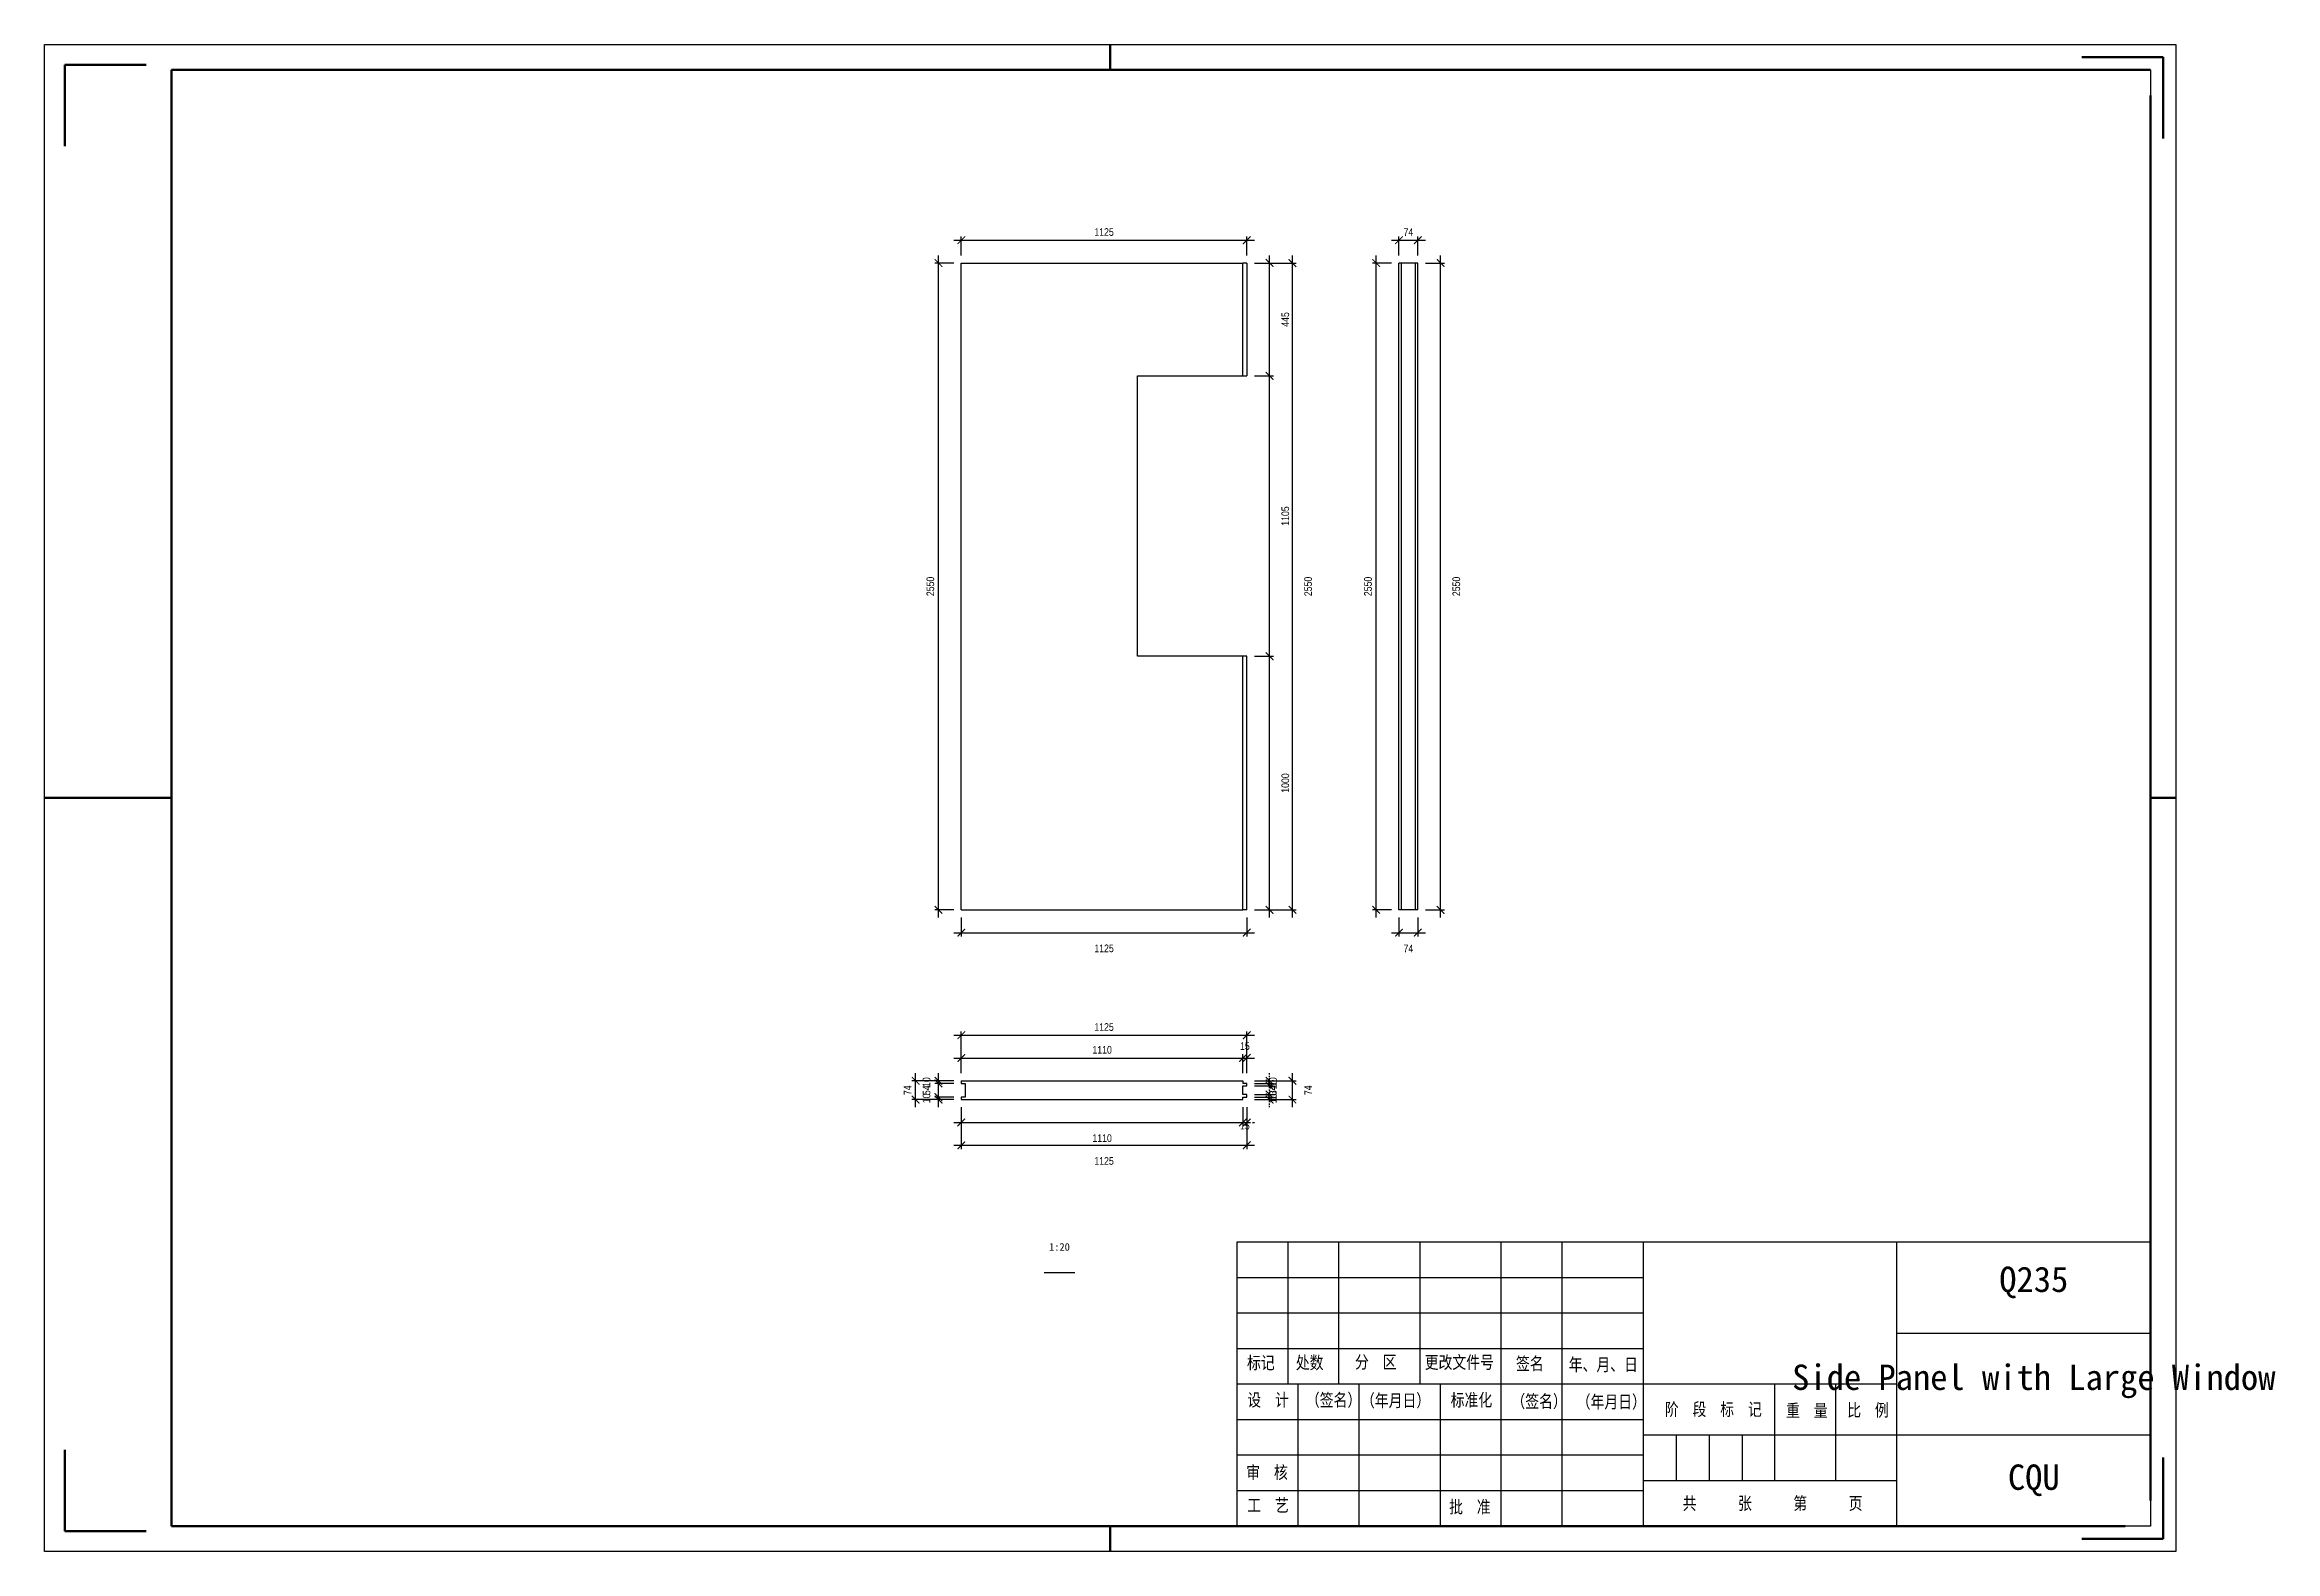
# Model space of a CAD drawing. Header units: millimetres. Extents: x 0 to 1925, y 0 to 4345.
# Drawn here: x 0 to 439.6, y 4037 to 4334 of the extents above; entities that cross this region are included whole.
import ezdxf

# ---------------------------------------------------------------- set-up
doc = ezdxf.new("R2010")
doc.units = ezdxf.units.MM
doc.layers.add('总内框线', color=7, linetype='Continuous', lineweight=50)
doc.layers.add('总外框线', color=7, linetype='Continuous', lineweight=30)
doc.styles.add('OpenSansCondensed-Light', font='OpenSansCondensed-Light.ttf')
doc.styles.add('陈杰（2）', font='gbenor.shx', dxfattribs={"width": 0.8, "bigfont": 'gbcbig.shx'})
doc.dimstyles.new('EZDXF', dxfattribs={"dimtxt": 0.25, "dimasz": 0.175, "dimexe": 0.375, "dimexo": 0.125, "dimgap": 0.1, "dimtad": 1, "dimlfac": 100, "dimzin": 12, "dimdsep": 46, "dimtxsty": 'OpenSansCondensed-Light', "dimblk": 'ARCHTICK', "dimcen": 2.5, "dimazin": 3, "dimtfac": 0.5, "dimtmove": 2, "dimatfit": 3, "dimarcsym": 0})

msp = doc.modelspace()

# ---------------------------------------------------------------- texts
at = {"attachment_point": 5}
for s, insert, char_height in [('1:20', (200, 4097), 1.5), ('Q235', (392, 4090), 5), ('Side Panel with Large Window', (392, 4070.5), 5), ('CQU', (392, 4051), 5)]:
    msp.add_mtext(s, dxfattribs=dict(at, insert=insert, char_height=char_height))
at = {"char_height": 2.5, "width": 93.0192856, "attachment_point": 1, "style": '陈杰（2）'}
for s, insert in [('{\\fSimSun|b0|i0|c134|p2;标记}', (236.95482, 4075.44053)), ('{\\fSimSun|b0|i0|c134|p2;处数}', (246.57596, 4075.45543)), ('{\\fSimSun|b0|i0|c134|p2;分\u3000区}', (258.23692, 4075.57959)), ('{\\fSimSun|b0|i0|c134|p2;更改文件号}', (271.97169, 4075.52496)), ('{\\fSimSun|b0|i0|c134|p2;签名}', (289.95608, 4075.2667)), ('{\\fSimSun|b0|i0|c134|p2;年、月、日}', (300.35064, 4075.07301)), ('{\\fSimSun|b0|i0|c134|p2;设\u3000计}', (237.01432, 4068.10007)), ('{\\fSimSun|b0|i0|c134|p2;（签名）}', (248.55629, 4068.10007)), ('{\\fSimSun|b0|i0|c134|p2;\u3000（年月日）}', (256.68156, 4067.98584)), ('{\\fSimSun|b0|i0|c134|p2;标准化}', (277.08823, 4068.08517)), ('{\\fSimSun|b0|i0|c134|p2;（签名）}', (289.05516, 4067.83685)), ('{\\fSimSun|b0|i0|c134|p2;（年月日）}', (301.923, 4067.73752)), ('{\\fSimSun|b0|i0|c134|p2;阶\u3000段\u3000标\u3000记}', (319.30395, 4066.25254)), ('{\\fSimSun|b0|i0|c134|p2;比\u3000例}', (355.23873, 4066.09361)), ('{\\fSimSun|b0|i0|c134|p2;重\u3000量}', (343.18681, 4066.02408)), ('{\\fSimSun|b0|i0|c134|p2;审\u3000核}', (236.81034, 4053.83138)), ('{\\fSimSun|b0|i0|c134|p2;工\u3000艺}', (237.01432, 4047.34515)), ('{\\fSimSun|b0|i0|c134|p2;批\u3000准}', (276.78226, 4047.0273)), ('{\\fSimSun|b0|i0|c134|p2;共\u3000\u3000\u3000张\u3000\u3000\u3000第\u3000\u3000\u3000页}', (322.79713, 4047.72757))]:
    msp.add_mtext(s, dxfattribs=dict(at, insert=insert))

# ---------------------------------------------------------------- blocks, each defined once
blk = doc.blocks.new('_ARCHTICK')
at = {"color": 0, "linetype": 'ByBlock', "const_width": 0.15}
blk.add_lwpolyline([(-0.5, -0.5), (0.5, 0.5)], dxfattribs=at)

# ---------------------------------------------------------------- dimensions: what is measured, and where the dimension line sits
for base, p1, p2, location, override in [((180.65401, 4295.45), (180.65401, 4290.95), (236.90401, 4290.95), (208.77901, 4297.05), {"dimtxt": 1.5, "dimasz": 1.5, "dimexe": 0.75, "dimexo": 1.5, "dimtad": 1, "dimlfac": 20, "dimblk": 'ARCHTICK', "dimsah": 0, "dimtsz": 0, "dimdle": 1.5, "dimtmove": 2}), ((266.90401, 4295.45), (266.90401, 4290.95), (270.60401, 4290.95), (268.75401, 4297.05), {"dimtxt": 1.5, "dimasz": 1.5, "dimexe": 0.75, "dimexo": 1.5, "dimtad": 1, "dimlfac": 20, "dimblk": 'ARCHTICK', "dimsah": 0, "dimtsz": 0, "dimdle": 1.5, "dimtmove": 2}), ((180.65401, 4158.95), (180.65401, 4163.45), (236.90401, 4163.45), (208.77901, 4155.85), {"dimtxt": 1.5, "dimasz": 1.5, "dimexe": 0.75, "dimexo": 1.5, "dimtad": 4, "dimlfac": 20, "dimblk": 'ARCHTICK', "dimsah": 0, "dimtsz": 0, "dimdle": 1.5, "dimtmove": 2}), ((266.90401, 4158.95), (266.90401, 4163.45), (270.60401, 4163.45), (268.75401, 4155.85), {"dimtxt": 1.5, "dimasz": 1.5, "dimexe": 0.75, "dimexo": 1.5, "dimtad": 4, "dimlfac": 20, "dimblk": 'ARCHTICK', "dimsah": 0, "dimtsz": 0, "dimdle": 1.5, "dimtmove": 2}), ((180.65401, 4138.75), (180.65401, 4129.75), (236.90401, 4129.75), (208.77901, 4140.35), {"dimtxt": 1.5, "dimasz": 1.5, "dimexe": 0.75, "dimexo": 1.5, "dimtad": 1, "dimlfac": 20, "dimblk": 'ARCHTICK', "dimsah": 0, "dimtsz": 0, "dimdle": 1.5, "dimtmove": 2}), ((180.65401, 4134.25), (180.65401, 4129.75), (236.15401, 4129.75), (208.40401, 4135.85), {"dimtxt": 1.5, "dimasz": 1.5, "dimexe": 0.75, "dimexo": 1.5, "dimtad": 1, "dimlfac": 20, "dimblk": 'ARCHTICK', "dimsah": 0, "dimtsz": 0, "dimdle": 1.5, "dimtmove": 2}), ((236.15401, 4134.25), (236.15401, 4129.75), (236.90401, 4129.75), (236.52901, 4136.6), {"dimtxt": 1.5, "dimasz": 1.5, "dimexe": 0.75, "dimexo": 1.5, "dimtad": 1, "dimlfac": 20, "dimblk": 'ARCHTICK', "dimsah": 0, "dimtsz": 0, "dimdle": 1.5, "dimtmove": 2}), ((180.65401, 4121.55), (180.65401, 4126.05), (236.15401, 4126.05), (208.40401, 4118.45), {"dimtxt": 1.5, "dimasz": 1.5, "dimexe": 0.75, "dimexo": 1.5, "dimtad": 4, "dimlfac": 20, "dimblk": 'ARCHTICK', "dimsah": 0, "dimtsz": 0, "dimdle": 1.5, "dimtmove": 2}), ((180.65401, 4117.05), (180.65401, 4126.05), (236.90401, 4126.05), (208.77901, 4113.95), {"dimtxt": 1.5, "dimasz": 1.5, "dimexe": 0.75, "dimexo": 1.5, "dimtad": 4, "dimlfac": 20, "dimblk": 'ARCHTICK', "dimsah": 0, "dimtsz": 0, "dimdle": 1.5, "dimtmove": 2}), ((236.15401, 4121.55), (236.15401, 4126.05), (236.90401, 4126.05), (236.52901, 4120.9), {"dimtxt": 1.5, "dimasz": 1.5, "dimexe": 0.75, "dimexo": 1.5, "dimtad": 4, "dimlfac": 20, "dimblk": 'ARCHTICK', "dimsah": 0, "dimtsz": 0, "dimdle": 1.5, "dimtmove": 2})]:
    msp.add_linear_dim(base=base, p1=p1, p2=p2, location=location, dimstyle='EZDXF', override=override).render()
for base, p1, p2, location, override in [((176.15401, 4163.45), (180.65401, 4163.45), (180.65401, 4290.95), (174.55401, 4227.2), {"dimtxt": 1.5, "dimasz": 1.5, "dimexe": 0.75, "dimexo": 1.5, "dimtad": 1, "dimlfac": 20, "dimblk": 'ARCHTICK', "dimsah": 0, "dimtsz": 0, "dimdle": 1.5, "dimtmove": 2}), ((241.40401, 4268.7), (236.90401, 4268.7), (236.90401, 4290.95), (244.50401, 4279.825), {"dimtxt": 1.5, "dimasz": 1.5, "dimexe": 0.75, "dimexo": 1.5, "dimtad": 4, "dimlfac": 20, "dimblk": 'ARCHTICK', "dimsah": 0, "dimtsz": 0, "dimdle": 1.5, "dimtmove": 2}), ((245.90401, 4163.45), (236.90401, 4163.45), (236.90401, 4290.95), (249.00401, 4227.2), {"dimtxt": 1.5, "dimasz": 1.5, "dimexe": 0.75, "dimexo": 1.5, "dimtad": 4, "dimlfac": 20, "dimblk": 'ARCHTICK', "dimsah": 0, "dimtsz": 0, "dimdle": 1.5, "dimtmove": 2}), ((262.40401, 4163.45), (266.90401, 4163.45), (266.90401, 4290.95), (260.80401, 4227.2), {"dimtxt": 1.5, "dimasz": 1.5, "dimexe": 0.75, "dimexo": 1.5, "dimtad": 1, "dimlfac": 20, "dimblk": 'ARCHTICK', "dimsah": 0, "dimtsz": 0, "dimdle": 1.5, "dimtmove": 2}), ((275.10401, 4163.45), (270.60401, 4163.45), (270.60401, 4290.95), (278.20401, 4227.2), {"dimtxt": 1.5, "dimasz": 1.5, "dimexe": 0.75, "dimexo": 1.5, "dimtad": 4, "dimlfac": 20, "dimblk": 'ARCHTICK', "dimsah": 0, "dimtsz": 0, "dimdle": 1.5, "dimtmove": 2}), ((241.40401, 4213.45), (236.90401, 4213.45), (236.90401, 4268.7), (244.50401, 4241.075), {"dimtxt": 1.5, "dimasz": 1.5, "dimexe": 0.75, "dimexo": 1.5, "dimtad": 4, "dimlfac": 20, "dimblk": 'ARCHTICK', "dimsah": 0, "dimtsz": 0, "dimdle": 1.5, "dimtmove": 2}), ((241.40401, 4163.45), (236.90401, 4163.45), (236.90401, 4213.45), (244.50401, 4188.45), {"dimtxt": 1.5, "dimasz": 1.5, "dimexe": 0.75, "dimexo": 1.5, "dimtad": 4, "dimlfac": 20, "dimblk": 'ARCHTICK', "dimsah": 0, "dimtsz": 0, "dimdle": 1.5, "dimtmove": 2}), ((171.65401, 4126.05), (180.65401, 4126.05), (180.65401, 4129.75), (170.05401, 4127.9), {"dimtxt": 1.5, "dimasz": 1.5, "dimexe": 0.75, "dimexo": 1.5, "dimtad": 1, "dimlfac": 20, "dimblk": 'ARCHTICK', "dimsah": 0, "dimtsz": 0, "dimdle": 1.5, "dimtmove": 2}), ((176.15401, 4129.25), (180.65401, 4129.25), (180.65401, 4129.75), (173.80401, 4129.5), {"dimtxt": 1.5, "dimasz": 1.5, "dimexe": 0.75, "dimexo": 1.5, "dimtad": 1, "dimlfac": 20, "dimblk": 'ARCHTICK', "dimsah": 0, "dimtsz": 0, "dimdle": 1.5, "dimtmove": 2}), ((176.15401, 4126.55), (180.65401, 4126.55), (180.65401, 4129.25), (173.80401, 4127.9), {"dimtxt": 1.5, "dimasz": 1.5, "dimexe": 0.75, "dimexo": 1.5, "dimtad": 1, "dimlfac": 20, "dimblk": 'ARCHTICK', "dimsah": 0, "dimtsz": 0, "dimdle": 1.5, "dimtmove": 2}), ((176.15401, 4126.05), (180.65401, 4126.05), (180.65401, 4126.55), (173.80401, 4126.3), {"dimtxt": 1.5, "dimasz": 1.5, "dimexe": 0.75, "dimexo": 1.5, "dimtad": 1, "dimlfac": 20, "dimblk": 'ARCHTICK', "dimsah": 0, "dimtsz": 0, "dimdle": 1.5, "dimtmove": 2}), ((241.40401, 4129.25), (236.90401, 4129.25), (236.90401, 4129.75), (242.05401, 4129.5), {"dimtxt": 1.5, "dimasz": 1.5, "dimexe": 0.75, "dimexo": 1.5, "dimtad": 4, "dimlfac": 20, "dimblk": 'ARCHTICK', "dimsah": 0, "dimtsz": 0, "dimdle": 1.5, "dimtmove": 2}), ((245.90401, 4126.05), (236.90401, 4126.05), (236.90401, 4129.75), (249.00401, 4127.9), {"dimtxt": 1.5, "dimasz": 1.5, "dimexe": 0.75, "dimexo": 1.5, "dimtad": 4, "dimlfac": 20, "dimblk": 'ARCHTICK', "dimsah": 0, "dimtsz": 0, "dimdle": 1.5, "dimtmove": 2}), ((241.40401, 4128.75), (236.90401, 4128.75), (236.90401, 4129.25), (242.05401, 4129), {"dimtxt": 1.5, "dimasz": 1.5, "dimexe": 0.75, "dimexo": 1.5, "dimtad": 4, "dimlfac": 20, "dimblk": 'ARCHTICK', "dimsah": 0, "dimtsz": 0, "dimdle": 1.5, "dimtmove": 2}), ((241.40401, 4127.05), (236.90401, 4127.05), (236.90401, 4128.75), (242.05401, 4127.9), {"dimtxt": 1.5, "dimasz": 1.5, "dimexe": 0.75, "dimexo": 1.5, "dimtad": 4, "dimlfac": 20, "dimblk": 'ARCHTICK', "dimsah": 0, "dimtsz": 0, "dimdle": 1.5, "dimtmove": 2}), ((241.40401, 4126.55), (236.90401, 4126.55), (236.90401, 4127.05), (242.05401, 4126.8), {"dimtxt": 1.5, "dimasz": 1.5, "dimexe": 0.75, "dimexo": 1.5, "dimtad": 4, "dimlfac": 20, "dimblk": 'ARCHTICK', "dimsah": 0, "dimtsz": 0, "dimdle": 1.5, "dimtmove": 2}), ((241.40401, 4126.05), (236.90401, 4126.05), (236.90401, 4126.55), (242.05401, 4126.3), {"dimtxt": 1.5, "dimasz": 1.5, "dimexe": 0.75, "dimexo": 1.5, "dimtad": 4, "dimlfac": 20, "dimblk": 'ARCHTICK', "dimsah": 0, "dimtsz": 0, "dimdle": 1.5, "dimtmove": 2})]:
    msp.add_linear_dim(base=base, p1=p1, p2=p2, angle=90, location=location, dimstyle='EZDXF', override=override).render()

# ---------------------------------------------------------------- linework, layer by layer
for p, q in [((415, 4329), (415, 4144)), ((180.65401, 4290.95), (236.15401, 4290.95)), ((180.65401, 4163.45), (180.65401, 4290.95)), ((236.15401, 4268.7), (236.15401, 4290.95)), ((236.90401, 4290.95), (236.15401, 4290.95)), ((236.90401, 4290.95), (236.90401, 4268.7)), ((267.40401, 4290.95), (266.90401, 4290.95)), ((266.90401, 4163.45), (266.90401, 4290.95)), ((267.40401, 4163.45), (267.40401, 4290.95)), ((270.10401, 4290.95), (267.40401, 4290.95)), ((270.60401, 4290.95), (270.10401, 4290.95)), ((270.10401, 4290.95), (270.10401, 4163.45)), ((270.60401, 4163.45), (270.60401, 4290.95)), ((215.40401, 4268.7), (236.15401, 4268.7)), ((215.40401, 4213.45), (215.40401, 4268.7)), ((236.15401, 4268.7), (236.90401, 4268.7)), ((236.15401, 4213.45), (215.40401, 4213.45)), ((236.15401, 4163.45), (236.15401, 4213.45)), ((236.90401, 4213.45), (236.15401, 4213.45)), ((236.90401, 4163.45), (236.90401, 4213.45)), ((180.65401, 4163.45), (236.15401, 4163.45)), ((236.90401, 4163.45), (236.15401, 4163.45)), ((267.40401, 4163.45), (266.90401, 4163.45)), ((270.10401, 4163.45), (267.40401, 4163.45)), ((270.60401, 4163.45), (270.10401, 4163.45)), ((180.65401, 4129.75), (236.15401, 4129.75)), ((180.65401, 4129.75), (180.65401, 4129.25)), ((180.65401, 4129.25), (181.40401, 4129.25)), ((181.40401, 4129.25), (181.40401, 4126.55)), ((236.15401, 4129.75), (236.15401, 4129.25)), ((236.90401, 4129.25), (236.15401, 4129.25)), ((236.15401, 4128.75), (236.90401, 4128.75)), ((236.15401, 4127.05), (236.15401, 4128.75)), ((236.90401, 4128.75), (236.90401, 4129.25)), ((181.40401, 4126.55), (180.65401, 4126.55)), ((180.65401, 4126.55), (180.65401, 4126.05)), ((180.65401, 4126.05), (236.15401, 4126.05)), ((236.90401, 4127.05), (236.15401, 4127.05)), ((236.15401, 4126.55), (236.90401, 4126.55)), ((236.15401, 4126.05), (236.15401, 4126.55)), ((236.90401, 4126.55), (236.90401, 4127.05)), ((235, 4098), (415, 4098)), ((235, 4042), (235, 4098)), ((245, 4098), (245, 4070)), ((255, 4098), (255, 4070)), ((271, 4098), (271, 4070)), ((287, 4098), (287, 4070)), ((299, 4098), (299, 4042)), ((315, 4098), (315, 4042)), ((365, 4042), (365, 4098)), ((415, 4098), (415, 4042)), ((197, 4092), (203, 4092)), ((235, 4091), (315, 4091)), ((235, 4084), (315, 4084)), ((365, 4080), (415, 4080)), ((235, 4077), (315, 4077)), ((235, 4070), (365, 4070)), ((247, 4070), (247, 4042)), ((259, 4070), (259, 4042)), ((275, 4070), (275, 4042)), ((287, 4070), (287, 4042)), ((341, 4051), (341, 4070)), ((353, 4051), (353, 4070)), ((235, 4063), (315, 4063)), ((315, 4060), (365, 4060)), ((321.5, 4060), (321.5, 4051)), ((328, 4060), (328, 4051)), ((334.5, 4060), (334.5, 4051)), ((365, 4060), (415, 4060)), ((235, 4056), (315, 4056)), ((235, 4049), (315, 4049)), ((315, 4051), (365, 4051)), ((415, 4042), (235, 4042))]:
    msp.add_line(p, q)
at = {"layer": '总内框线'}
for p, q in [((210, 4329), (210, 4334)), ((417.5, 4331.5), (401.5, 4331.5)), ((417.5, 4331.5), (417.5, 4315.5)), ((4, 4330), (4, 4314)), ((4, 4330), (20, 4330)), ((25, 4042), (25, 4329)), ((25, 4329), (415, 4329)), ((415, 4324), (415, 4047)), ((0, 4185.5), (25, 4185.5)), ((415, 4185.5), (420, 4185.5)), ((4, 4041), (4, 4057)), ((417.5, 4039.5), (417.5, 4055.5)), ((4, 4041), (20, 4041)), ((410, 4042), (25, 4042)), ((210, 4037), (210, 4042)), ((417.5, 4039.5), (401.5, 4039.5))]:
    msp.add_line(p, q, dxfattribs=at)
at = {"layer": '总外框线'}
for p, q in [((0, 4037), (0, 4334)), ((0, 4334), (420, 4334)), ((420, 4334), (420, 4037)), ((420, 4037), (0, 4037))]:
    msp.add_line(p, q, dxfattribs=at)

msp.set_redraw_order([(e.dxf.handle, doc.entitydb.next_handle()) for e in msp.query("TEXT MTEXT ATTDEF DIMENSION ARC_DIMENSION")])  # texts and dimensions are drawn at this point

doc.saveas('drawing.dxf')
